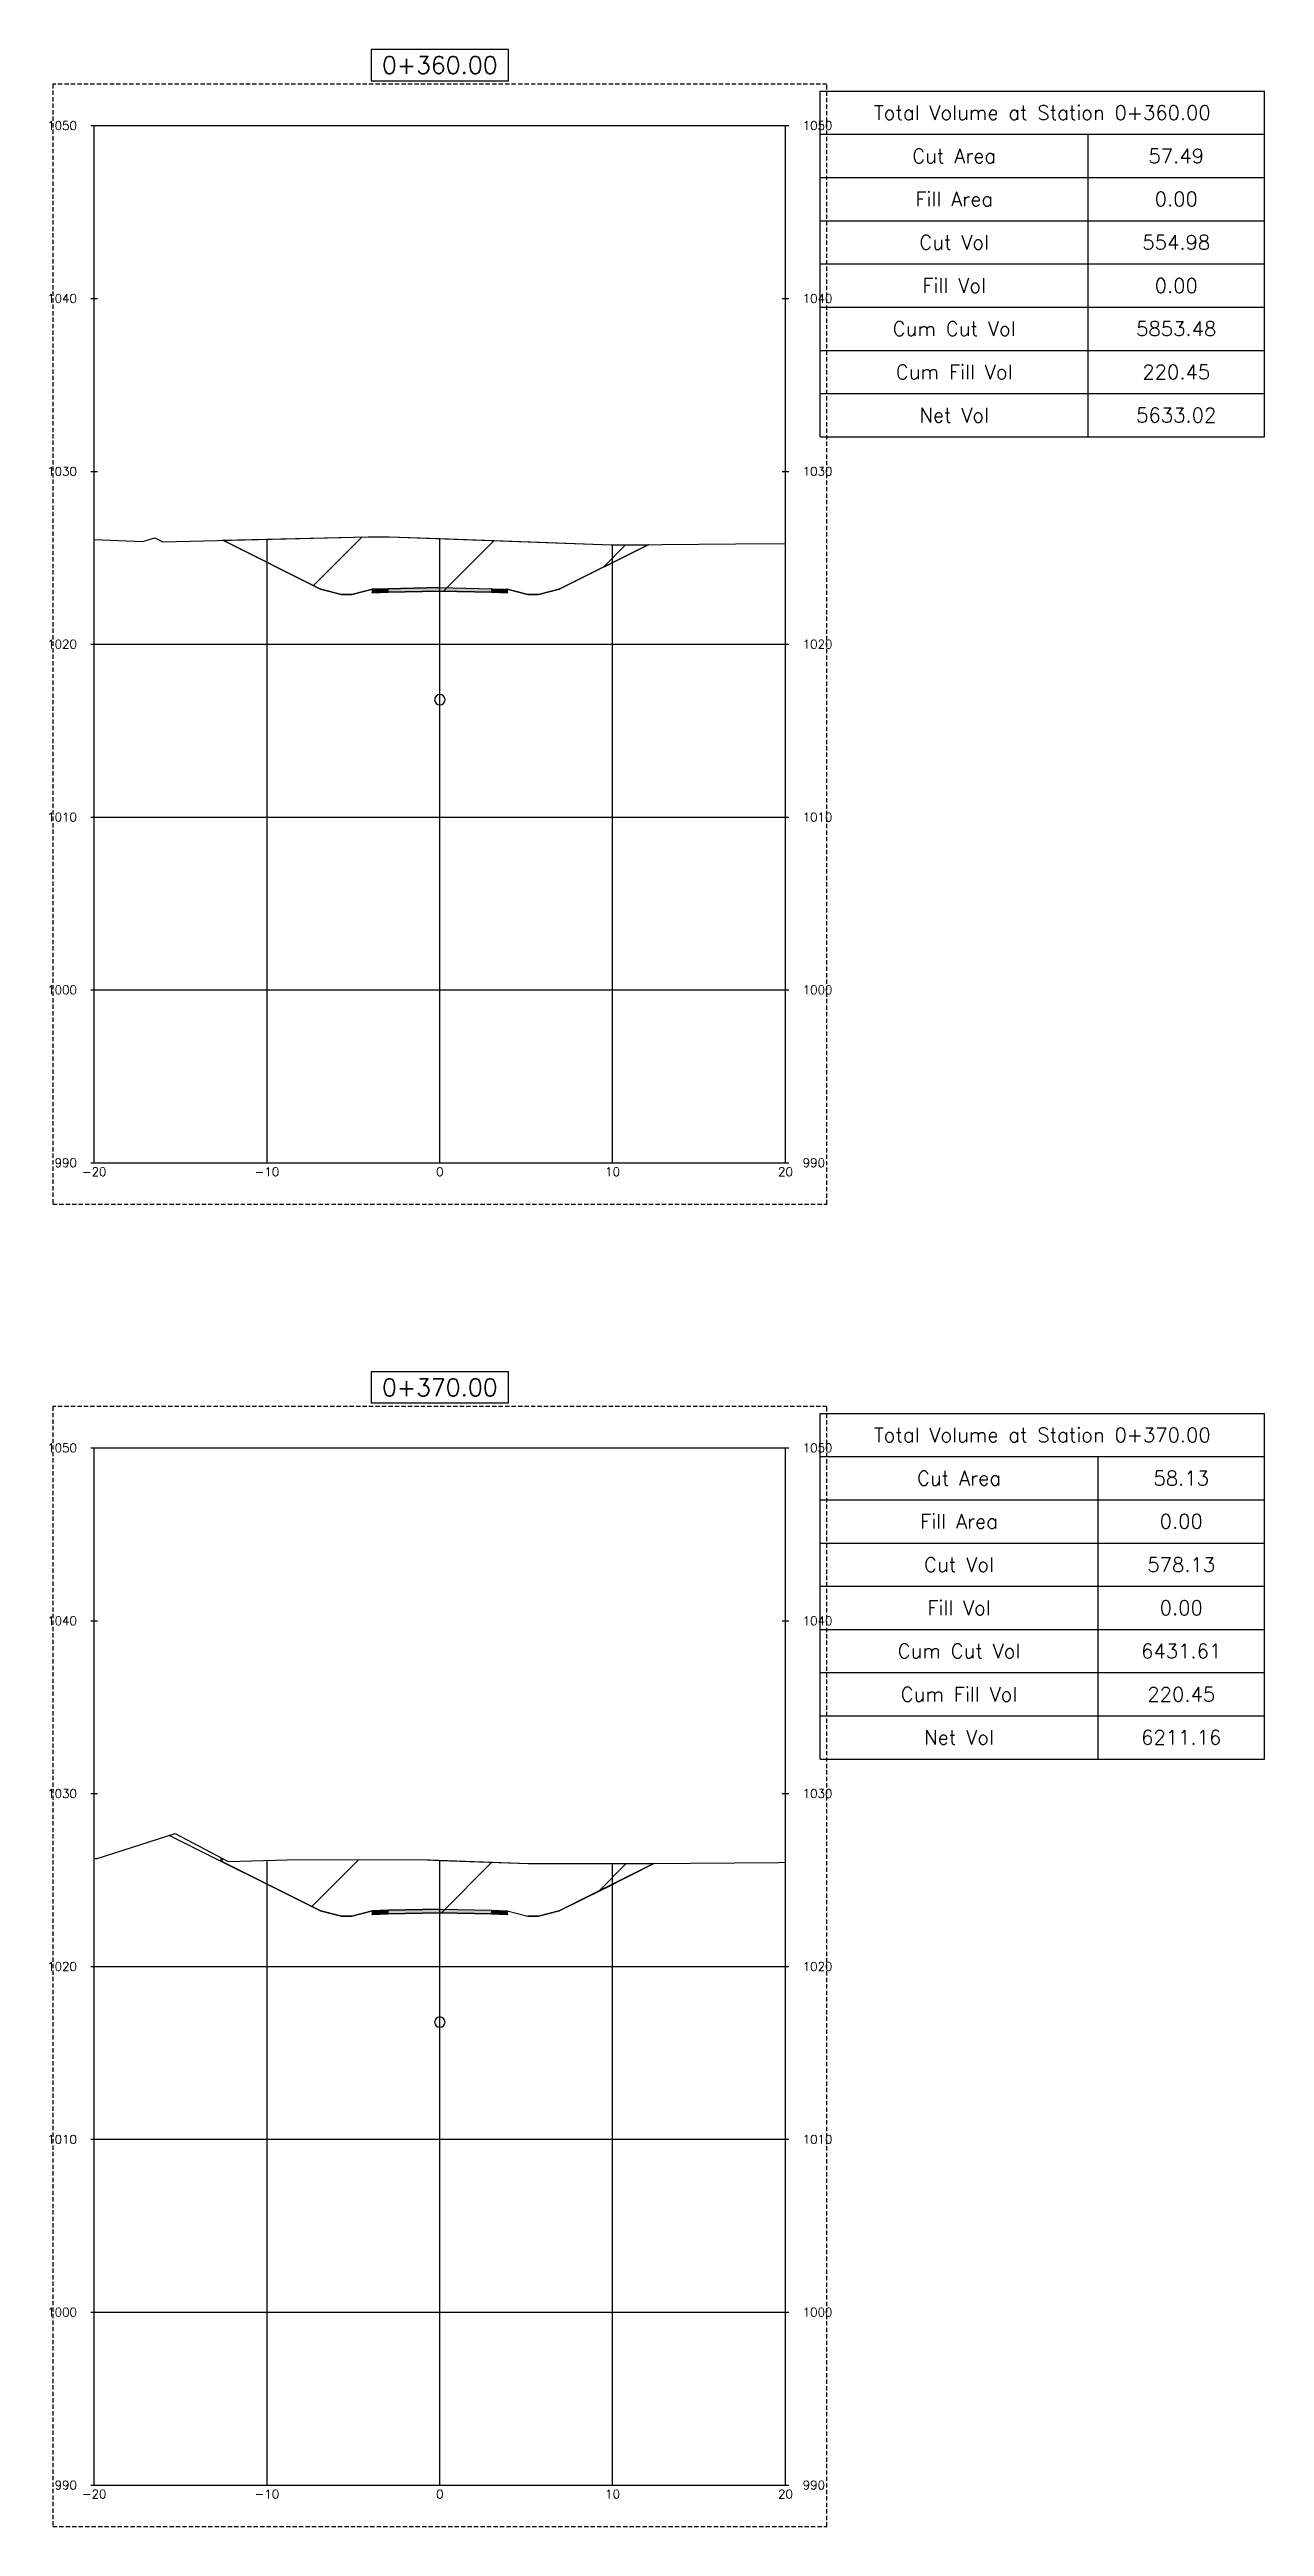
# Model space of a CAD drawing. Header units: metres. Extents: x 517023 to 519141, y 3924953 to 3927827.
# Drawn here: x 518567.4 to 518637.7, y 3925511.7 to 3925655 of the extents above; entities that cross this region are included whole.
import ezdxf

# ---------------------------------------------------------------- set-up
doc = ezdxf.new("R2010")
doc.units = ezdxf.units.M
doc.linetypes.add('DASHED2', pattern=[0.375, 0.25, -0.125])
for name, color, linetype in [('C-ANNO-TABL', 1, 'Continuous'), ('C-ANNO-TABL-TEXT', 150, 'Continuous'), ('C-ANNO-TABL-TITL', 150, 'Continuous'), ('C-ANNO-TABL-TTBL', 5, 'Continuous'), ('C-ROAD-CORR', 5, 'Continuous'), ('C-ROAD-CORR-PATT', 150, 'Continuous'), ('C-ROAD-LINK', 150, 'Continuous'), ('C-ROAD-MARK', 212, 'Continuous'), ('C-ROAD-PROF-TTLB', 5, 'Continuous'), ('C-ROAD-SECT', 7, 'Continuous'), ('C-ROAD-SECT-GRID', 7, 'Continuous'), ('C-ROAD-SECT-TEXT', 92, 'Continuous'), ('C-ROAD-SECT-TICK', 7, 'Continuous'), ('C-ROAD-SECT-TITL', 92, 'Continuous'), ('C-ROAD-SHAP', 32, 'Continuous'), ('C-ROAD-SHAP-PATT', 7, 'Continuous'), ('C-STRM-PIPE', 170, 'Continuous')]:
    doc.layers.add(name, color=color, linetype=linetype)
doc.layers.add('C-ROAD-SECT-BUFR', color=6, linetype='DASHED2', plot=False)
doc.styles.get("Standard").update_dxf_attribs({"font": 'simplex.shx'})

msp = doc.modelspace()

# ---------------------------------------------------------------- texts
at = {"layer": 'C-ANNO-TABL-TEXT', "color": 150, "linetype": 'Continuous', "lineweight": -3, "char_height": 0.833, "attachment_point": 5}
for s, insert in [('57.49', (518632.58, 3925648.89)), ('0.00', (518632.58, 3925646.39)), ('554.98', (518632.58, 3925643.89)), ('0.00', (518632.58, 3925641.39)), ('5853.48', (518632.58, 3925638.89)), ('220.45', (518632.58, 3925636.39)), ('5633.02', (518632.58, 3925633.89)), ('58.13', (518632.87, 3925572.39)), ('0.00', (518632.87, 3925569.89)), ('578.13', (518632.87, 3925567.39)), ('0.00', (518632.87, 3925564.89)), ('6431.61', (518632.87, 3925562.39)), ('220.45', (518632.87, 3925559.89)), ('6211.16', (518632.87, 3925557.39))]:
    msp.add_mtext(s, dxfattribs=dict(at, insert=insert))
at = {"layer": 'C-ANNO-TABL-TITL', "color": 150, "linetype": 'Continuous', "lineweight": -3, "attachment_point": 5}
for s, insert, char_height in [('Total Volume at Station 0+360.00', (518624.83, 3925651.39), 0.8333), ('Cut Area', (518619.73, 3925648.89), 0.833), ('Fill Area', (518619.73, 3925646.39), 0.833), ('Cut Vol', (518619.73, 3925643.89), 0.833), ('Fill Vol', (518619.73, 3925641.39), 0.833), ('Cum Cut Vol', (518619.73, 3925638.89), 0.8333), ('Cum Fill Vol', (518619.73, 3925636.39), 0.8333), ('Net Vol', (518619.73, 3925633.89), 0.833), ('Total Volume at Station 0+370.00', (518624.83, 3925574.89), 0.8333), ('Cut Area', (518620.01, 3925572.39), 0.833), ('Fill Area', (518620.01, 3925569.89), 0.833), ('Cut Vol', (518620.01, 3925567.39), 0.833), ('Fill Vol', (518620.01, 3925564.89), 0.833), ('Cum Cut Vol', (518620.01, 3925562.39), 0.8333), ('Cum Fill Vol', (518620.01, 3925559.89), 0.8333), ('Net Vol', (518620.01, 3925557.39), 0.833)]:
    msp.add_mtext(s, dxfattribs=dict(at, insert=insert, char_height=char_height))
at = {"layer": 'C-ROAD-SECT-TEXT', "color": 92, "linetype": 'Continuous', "lineweight": -3, "char_height": 0.5}
for s, insert, attachment_point in [('1050', (518568.97, 3925650.64), 6), ('1050', (518610.97, 3925650.64), 4), ('1040', (518568.97, 3925640.64), 6), ('1040', (518610.97, 3925640.64), 4), ('1030', (518568.97, 3925630.64), 6), ('1030', (518610.97, 3925630.64), 4), ('1020', (518568.97, 3925620.64), 6), ('1020', (518610.97, 3925620.64), 4), ('1010', (518568.97, 3925610.64), 6), ('1010', (518610.97, 3925610.64), 4), ('1000', (518568.97, 3925600.64), 6), ('1000', (518610.97, 3925600.64), 4), ('990', (518568.97, 3925590.64), 6), ('{\\C3;-20}', (518569.97, 3925590.37), 2), ('{\\C3;-10}', (518579.97, 3925590.37), 2), ('{\\C3;0}', (518589.97, 3925590.37), 2), ('{\\C3;10}', (518599.97, 3925590.37), 2), ('{\\C3;20}', (518609.97, 3925590.37), 2), ('990', (518610.97, 3925590.64), 4), ('1050', (518568.97, 3925574.14), 6), ('1050', (518610.97, 3925574.14), 4), ('1040', (518568.97, 3925564.14), 6), ('1040', (518610.97, 3925564.14), 4), ('1030', (518568.97, 3925554.14), 6), ('1030', (518610.97, 3925554.14), 4), ('1020', (518568.97, 3925544.14), 6), ('1020', (518610.97, 3925544.14), 4), ('1010', (518568.97, 3925534.14), 6), ('1010', (518610.97, 3925534.14), 4), ('1000', (518568.97, 3925524.14), 6), ('1000', (518610.97, 3925524.14), 4), ('990', (518568.97, 3925514.14), 6), ('990', (518610.97, 3925514.14), 4), ('{\\C3;-20}', (518569.97, 3925513.87), 2), ('{\\C3;-10}', (518579.97, 3925513.87), 2), ('{\\C3;0}', (518589.97, 3925513.87), 2), ('{\\C3;10}', (518599.97, 3925513.87), 2), ('{\\C3;20}', (518609.97, 3925513.87), 2)]:
    msp.add_mtext(s, dxfattribs=dict(at, insert=insert, attachment_point=attachment_point))
at = {"layer": 'C-ROAD-SECT-TITL', "color": 92, "linetype": 'Continuous', "lineweight": -3, "char_height": 1, "attachment_point": 8}
for s, insert in [('0+360.00', (518589.97, 3925653.64)), ('0+370.00', (518589.97, 3925577.14))]:
    msp.add_mtext(s, dxfattribs=dict(at, insert=insert))

# ---------------------------------------------------------------- hatches: boundary and pattern name
at = {"layer": 'C-ROAD-CORR-PATT', "linetype": 'Continuous', "lineweight": -3}
h = msp.add_hatch(dxfattribs=at)
h.set_pattern_fill('ANSI31', color=1, scale=1.75, style=0)
h.set_pattern_definition([(45, (518577.4114, 3925626.6465), (-3.9289, 3.9289), [])])
h.paths.add_polyline_path([(518577.41, 3925626.65), (518585.82, 3925626.86), (518587.05, 3925626.86), (518599.88, 3925626.38), (518600.7, 3925626.38), (518602.03, 3925626.39), (518596.87, 3925623.82), (518595.67, 3925623.52), (518595.07, 3925623.52), (518593.87, 3925623.82), (518593.87, 3925623.62), (518592.97, 3925623.65), (518589.97, 3925623.71), (518586.97, 3925623.65), (518586.07, 3925623.62), (518586.07, 3925623.82), (518584.87, 3925623.52), (518584.27, 3925623.52), (518583.07, 3925623.82)])
h = msp.add_hatch(dxfattribs=at)
h.set_pattern_fill('ANSI31', color=1, scale=1.75, style=0)
h.set_pattern_definition([(45, (518577.324, 3925550.2277), (-3.9289, 3.9289), [])])
h.paths.add_polyline_path([(518577.32, 3925550.23), (518577.32, 3925550.43), (518577.72, 3925550.22), (518581.13, 3925550.31), (518588.88, 3925550.32), (518595.08, 3925550.09), (518601.92, 3925550.09), (518602.36, 3925550.1), (518602.36, 3925550.1), (518596.87, 3925547.35), (518595.67, 3925547.05), (518595.07, 3925547.05), (518594.47, 3925547.2), (518593.87, 3925547.35), (518593.87, 3925547.25), (518593.87, 3925547.15), (518592.97, 3925547.19), (518589.97, 3925547.25), (518586.97, 3925547.19), (518586.52, 3925547.17), (518586.07, 3925547.15), (518586.07, 3925547.25), (518586.07, 3925547.35), (518584.87, 3925547.05), (518584.27, 3925547.05), (518583.07, 3925547.35)])
at = {"layer": 'C-ROAD-SHAP-PATT', "linetype": 'Continuous', "lineweight": -3}
for points in [[(518586.97, 3925623.85), (518586.07, 3925623.82), (518586.07, 3925623.62), (518586.97, 3925623.65)], [(518589.97, 3925623.91), (518586.97, 3925623.85), (518586.97, 3925623.65), (518589.97, 3925623.71)], [(518589.97, 3925623.91), (518592.97, 3925623.85), (518592.97, 3925623.65), (518589.97, 3925623.71)], [(518592.97, 3925623.85), (518593.87, 3925623.82), (518593.87, 3925623.62), (518592.97, 3925623.65)], [(518586.97, 3925547.39), (518586.07, 3925547.35), (518586.07, 3925547.15), (518586.97, 3925547.19)], [(518589.97, 3925547.45), (518586.97, 3925547.39), (518586.97, 3925547.19), (518589.97, 3925547.25)], [(518589.97, 3925547.45), (518592.97, 3925547.39), (518592.97, 3925547.19), (518589.97, 3925547.25)], [(518592.97, 3925547.39), (518593.87, 3925547.35), (518593.87, 3925547.15), (518592.97, 3925547.19)]]:
    msp.add_hatch(color=7, dxfattribs=at).paths.add_polyline_path(points)

# ---------------------------------------------------------------- linework, layer by layer
at = {"layer": 'C-ANNO-TABL', "color": 1, "linetype": 'Continuous', "lineweight": -3}
for p, q in [((518611.97, 3925650.14), (518637.69, 3925650.14)), ((518627.48, 3925632.64), (518627.48, 3925650.14)), ((518611.97, 3925647.64), (518637.69, 3925647.64)), ((518611.97, 3925645.14), (518637.69, 3925645.14)), ((518611.97, 3925642.64), (518637.69, 3925642.64)), ((518611.97, 3925640.14), (518637.69, 3925640.14)), ((518611.97, 3925637.64), (518637.69, 3925637.64)), ((518611.97, 3925635.14), (518637.69, 3925635.14)), ((518611.97, 3925573.64), (518637.69, 3925573.64)), ((518628.06, 3925556.14), (518628.06, 3925573.64)), ((518611.97, 3925571.14), (518637.69, 3925571.14)), ((518611.97, 3925568.64), (518637.69, 3925568.64)), ((518611.97, 3925566.14), (518637.69, 3925566.14)), ((518611.97, 3925563.64), (518637.69, 3925563.64)), ((518611.97, 3925561.14), (518637.69, 3925561.14)), ((518611.97, 3925558.64), (518637.69, 3925558.64))]:
    msp.add_line(p, q, dxfattribs=at)
at = {"layer": 'C-ANNO-TABL-TTBL', "color": 5, "linetype": 'Continuous', "lineweight": -3}
for p, q in [((518611.97, 3925652.64), (518637.69, 3925652.64)), ((518611.97, 3925632.64), (518611.97, 3925652.64)), ((518637.69, 3925632.64), (518637.69, 3925652.64)), ((518611.97, 3925632.64), (518637.69, 3925632.64)), ((518611.97, 3925576.14), (518637.69, 3925576.14)), ((518611.97, 3925556.14), (518611.97, 3925576.14)), ((518637.69, 3925556.14), (518637.69, 3925576.14)), ((518611.97, 3925556.14), (518637.69, 3925556.14))]:
    msp.add_line(p, q, dxfattribs=at)
at = {"layer": 'C-ROAD-CORR', "color": 1, "linetype": 'Continuous', "lineweight": -3}
for p, q in [((518577.41, 3925626.65), (518585.82, 3925626.86)), ((518583.07, 3925623.82), (518577.41, 3925626.65)), ((518585.82, 3925626.86), (518587.05, 3925626.86)), ((518587.05, 3925626.86), (518599.88, 3925626.38)), ((518602.03, 3925626.39), (518596.87, 3925623.82)), ((518599.88, 3925626.38), (518600.7, 3925626.38)), ((518600.7, 3925626.38), (518602.03, 3925626.39)), ((518584.27, 3925623.52), (518583.07, 3925623.82)), ((518584.87, 3925623.52), (518584.27, 3925623.52)), ((518586.07, 3925623.82), (518584.87, 3925623.52)), ((518586.07, 3925623.62), (518586.07, 3925623.82)), ((518586.97, 3925623.65), (518586.07, 3925623.62)), ((518589.97, 3925623.71), (518586.97, 3925623.65)), ((518592.97, 3925623.65), (518589.97, 3925623.71)), ((518593.87, 3925623.62), (518592.97, 3925623.65)), ((518595.07, 3925623.52), (518593.87, 3925623.82)), ((518593.87, 3925623.82), (518593.87, 3925623.62)), ((518595.67, 3925623.52), (518595.07, 3925623.52)), ((518596.87, 3925623.82), (518595.67, 3925623.52)), ((518577.32, 3925550.23), (518577.32, 3925550.43)), ((518577.32, 3925550.43), (518577.72, 3925550.22)), ((518583.07, 3925547.35), (518577.32, 3925550.23)), ((518577.72, 3925550.22), (518581.13, 3925550.31)), ((518581.13, 3925550.31), (518588.88, 3925550.32)), ((518588.88, 3925550.32), (518595.08, 3925550.09)), ((518595.08, 3925550.09), (518601.92, 3925550.09)), ((518602.36, 3925550.1), (518596.87, 3925547.35)), ((518601.92, 3925550.09), (518602.36, 3925550.1)), ((518602.36, 3925550.1), (518602.36, 3925550.1)), ((518584.27, 3925547.05), (518583.07, 3925547.35)), ((518586.07, 3925547.35), (518584.87, 3925547.05)), ((518586.07, 3925547.25), (518586.07, 3925547.35)), ((518593.87, 3925547.35), (518595.07, 3925547.05)), ((518593.87, 3925547.35), (518593.87, 3925547.25)), ((518596.87, 3925547.35), (518595.67, 3925547.05)), ((518584.87, 3925547.05), (518584.27, 3925547.05)), ((518586.07, 3925547.15), (518586.07, 3925547.25)), ((518586.07, 3925547.15), (518586.97, 3925547.19)), ((518589.97, 3925547.25), (518586.97, 3925547.19)), ((518592.97, 3925547.19), (518589.97, 3925547.25)), ((518593.87, 3925547.15), (518592.97, 3925547.19)), ((518593.87, 3925547.25), (518593.87, 3925547.15)), ((518595.67, 3925547.05), (518595.07, 3925547.05))]:
    msp.add_line(p, q, dxfattribs=at)
at = {"layer": 'C-ROAD-LINK', "color": 150, "linetype": 'Continuous', "lineweight": -3}
for p, q in [((518577.41, 3925626.65), (518583.07, 3925623.82)), ((518596.87, 3925623.82), (518602.03, 3925626.39)), ((518583.07, 3925623.82), (518584.27, 3925623.52)), ((518584.27, 3925623.52), (518584.87, 3925623.52)), ((518584.87, 3925623.52), (518586.07, 3925623.82)), ((518586.07, 3925623.82), (518586.97, 3925623.85)), ((518586.07, 3925623.82), (518586.07, 3925623.62)), ((518586.07, 3925623.62), (518586.97, 3925623.65)), ((518586.97, 3925623.85), (518589.97, 3925623.91)), ((518586.97, 3925623.85), (518586.97, 3925623.65)), ((518586.97, 3925623.65), (518586.97, 3925623.85)), ((518586.97, 3925623.65), (518589.97, 3925623.71)), ((518589.97, 3925623.91), (518592.97, 3925623.85)), ((518589.97, 3925623.71), (518589.97, 3925623.91)), ((518589.97, 3925623.71), (518592.97, 3925623.65)), ((518592.97, 3925623.85), (518592.97, 3925623.65)), ((518592.97, 3925623.85), (518593.87, 3925623.82)), ((518592.97, 3925623.65), (518592.97, 3925623.85)), ((518592.97, 3925623.65), (518593.87, 3925623.62)), ((518593.87, 3925623.82), (518593.87, 3925623.62)), ((518593.87, 3925623.82), (518595.07, 3925623.52)), ((518595.07, 3925623.52), (518595.67, 3925623.52)), ((518595.67, 3925623.52), (518596.87, 3925623.82)), ((518574.33, 3925551.72), (518583.07, 3925547.35)), ((518596.87, 3925547.35), (518602.36, 3925550.1)), ((518583.07, 3925547.35), (518584.27, 3925547.05)), ((518584.87, 3925547.05), (518586.07, 3925547.35)), ((518586.07, 3925547.35), (518586.97, 3925547.39)), ((518586.07, 3925547.35), (518586.07, 3925547.15)), ((518586.97, 3925547.39), (518589.97, 3925547.45)), ((518586.97, 3925547.39), (518586.97, 3925547.19)), ((518586.97, 3925547.19), (518586.97, 3925547.39)), ((518589.97, 3925547.45), (518592.97, 3925547.39)), ((518589.97, 3925547.25), (518589.97, 3925547.45)), ((518592.97, 3925547.39), (518592.97, 3925547.19)), ((518592.97, 3925547.39), (518593.87, 3925547.35)), ((518592.97, 3925547.19), (518592.97, 3925547.39)), ((518593.87, 3925547.35), (518593.87, 3925547.15)), ((518593.87, 3925547.35), (518595.07, 3925547.05)), ((518595.67, 3925547.05), (518596.87, 3925547.35)), ((518584.27, 3925547.05), (518584.87, 3925547.05)), ((518586.07, 3925547.15), (518586.97, 3925547.19)), ((518586.97, 3925547.19), (518589.97, 3925547.25)), ((518589.97, 3925547.25), (518592.97, 3925547.19)), ((518592.97, 3925547.19), (518593.87, 3925547.15)), ((518595.07, 3925547.05), (518595.67, 3925547.05))]:
    msp.add_line(p, q, dxfattribs=at)
at = {"layer": 'C-ROAD-MARK', "color": 212, "linetype": 'Continuous', "lineweight": -3}
for centre in [(518577.41, 3925626.65), (518602.03, 3925626.39), (518583.07, 3925623.82), (518584.27, 3925623.52), (518584.87, 3925623.52), (518586.07, 3925623.82), (518586.07, 3925623.62), (518586.97, 3925623.85), (518586.97, 3925623.65), (518589.97, 3925623.91), (518589.97, 3925623.71), (518592.97, 3925623.85), (518592.97, 3925623.65), (518593.87, 3925623.82), (518593.87, 3925623.62), (518595.07, 3925623.52), (518595.67, 3925623.52), (518596.87, 3925623.82), (518574.33, 3925551.72), (518602.36, 3925550.1), (518583.07, 3925547.35), (518586.07, 3925547.35), (518586.97, 3925547.39), (518589.97, 3925547.45), (518592.97, 3925547.39), (518593.87, 3925547.35), (518596.87, 3925547.35), (518584.27, 3925547.05), (518584.87, 3925547.05), (518586.07, 3925547.15), (518586.97, 3925547.19), (518589.97, 3925547.25), (518592.97, 3925547.19), (518593.87, 3925547.15), (518595.07, 3925547.05), (518595.67, 3925547.05)]:
    msp.add_circle(centre, 0.015, dxfattribs=at)
at = {"layer": 'C-ROAD-PROF-TTLB', "color": 5, "linetype": 'Continuous', "lineweight": -3}
for p, q in [((518569.97, 3925590.64), (518569.97, 3925650.64)), ((518569.97, 3925650.64), (518609.97, 3925650.64)), ((518609.97, 3925590.64), (518609.97, 3925650.64)), ((518569.97, 3925590.64), (518609.97, 3925590.64)), ((518569.97, 3925514.14), (518569.97, 3925574.14)), ((518569.97, 3925574.14), (518609.97, 3925574.14)), ((518609.97, 3925514.14), (518609.97, 3925574.14)), ((518569.97, 3925514.14), (518609.97, 3925514.14))]:
    msp.add_line(p, q, dxfattribs=at)
at = {"layer": 'C-ROAD-SECT', "color": 7, "linetype": 'Continuous', "lineweight": -3}
for points in [[(518569.97, 3925626.69), (518572.79, 3925626.58), (518573.47, 3925626.8), (518573.94, 3925626.56), (518585.82, 3925626.86), (518587.05, 3925626.86), (518589.97, 3925626.75), (518599.88, 3925626.38), (518600.7, 3925626.38), (518607.1, 3925626.44), (518609.97, 3925626.47)], [(518577.41, 3925626.65), (518583.07, 3925623.82), (518584.27, 3925623.52), (518584.87, 3925623.52), (518586.07, 3925623.82), (518586.07, 3925623.62), (518586.97, 3925623.65), (518589.97, 3925623.71), (518592.97, 3925623.65), (518593.87, 3925623.62), (518593.87, 3925623.82), (518595.07, 3925623.52), (518595.67, 3925623.52), (518596.87, 3925623.82), (518602.03, 3925626.39)], [(518569.97, 3925550.39), (518570.15, 3925550.39), (518574.65, 3925551.83), (518577.72, 3925550.22), (518581.13, 3925550.31), (518588.88, 3925550.32), (518589.97, 3925550.28), (518595.08, 3925550.09), (518601.92, 3925550.09), (518609.56, 3925550.16), (518609.97, 3925550.17)], [(518577.32, 3925550.23), (518580.24, 3925548.77), (518583.07, 3925547.35), (518583.67, 3925547.2), (518584.27, 3925547.05), (518584.57, 3925547.05), (518584.87, 3925547.05), (518585.47, 3925547.2), (518586.07, 3925547.35), (518586.07, 3925547.25), (518586.07, 3925547.15), (518586.52, 3925547.17), (518586.97, 3925547.19), (518588.47, 3925547.22), (518589.97, 3925547.25), (518591.47, 3925547.22), (518592.97, 3925547.19), (518593.42, 3925547.17), (518593.87, 3925547.15), (518593.87, 3925547.25), (518593.87, 3925547.35), (518594.47, 3925547.2), (518595.07, 3925547.05), (518595.37, 3925547.05), (518595.67, 3925547.05), (518596.27, 3925547.2), (518596.87, 3925547.35), (518599.45, 3925548.64), (518602.36, 3925550.1)]]:
    msp.add_lwpolyline(points, dxfattribs=at)
at = {"layer": 'C-ROAD-SECT-BUFR', "color": 6, "linetype": 'DASHED2', "lineweight": -3}
for p, q in [((518612.37, 3925653.04), (518567.57, 3925653.04)), ((518567.57, 3925653.04), (518567.57, 3925588.24)), ((518612.37, 3925588.24), (518612.37, 3925653.04)), ((518567.57, 3925588.24), (518612.37, 3925588.24)), ((518612.37, 3925576.54), (518567.57, 3925576.54)), ((518567.57, 3925576.54), (518567.57, 3925511.74)), ((518612.37, 3925511.74), (518612.37, 3925576.54)), ((518567.57, 3925511.74), (518612.37, 3925511.74))]:
    msp.add_line(p, q, dxfattribs=at)
at = {"layer": 'C-ROAD-SECT-GRID', "color": 7, "linetype": 'Continuous', "lineweight": -3}
for p, q in [((518569.97, 3925590.64), (518569.97, 3925626.69)), ((518579.97, 3925590.64), (518579.97, 3925626.71)), ((518589.97, 3925590.64), (518589.97, 3925626.75)), ((518599.97, 3925590.64), (518599.97, 3925626.38)), ((518609.97, 3925590.64), (518609.97, 3925626.47)), ((518569.97, 3925620.64), (518609.97, 3925620.64)), ((518569.97, 3925610.64), (518609.97, 3925610.64)), ((518569.97, 3925600.64), (518609.97, 3925600.64)), ((518569.97, 3925590.64), (518609.97, 3925590.64)), ((518569.97, 3925514.14), (518569.97, 3925550.39)), ((518579.97, 3925514.14), (518579.97, 3925550.28)), ((518589.97, 3925514.14), (518589.97, 3925550.28)), ((518599.97, 3925514.14), (518599.97, 3925550.09)), ((518609.97, 3925514.14), (518609.97, 3925550.17)), ((518569.97, 3925544.14), (518609.97, 3925544.14)), ((518569.97, 3925534.14), (518609.97, 3925534.14)), ((518569.97, 3925524.14), (518609.97, 3925524.14)), ((518569.97, 3925514.14), (518609.97, 3925514.14))]:
    msp.add_line(p, q, dxfattribs=at)
at = {"layer": 'C-ROAD-SECT-TICK', "color": 7, "linetype": 'Continuous', "lineweight": -3}
for p, q in [((518569.77, 3925650.64), (518570.17, 3925650.64)), ((518609.77, 3925650.64), (518610.17, 3925650.64)), ((518569.77, 3925640.64), (518570.17, 3925640.64)), ((518609.77, 3925640.64), (518610.17, 3925640.64)), ((518569.77, 3925630.64), (518570.17, 3925630.64)), ((518609.77, 3925630.64), (518610.17, 3925630.64)), ((518569.77, 3925620.64), (518570.17, 3925620.64)), ((518609.77, 3925620.64), (518610.17, 3925620.64)), ((518569.77, 3925610.64), (518570.17, 3925610.64)), ((518609.77, 3925610.64), (518610.17, 3925610.64)), ((518569.77, 3925600.64), (518570.17, 3925600.64)), ((518609.77, 3925600.64), (518610.17, 3925600.64)), ((518569.77, 3925590.64), (518570.17, 3925590.64)), ((518609.77, 3925590.64), (518610.17, 3925590.64)), ((518569.77, 3925574.14), (518570.17, 3925574.14)), ((518609.77, 3925574.14), (518610.17, 3925574.14)), ((518569.77, 3925564.14), (518570.17, 3925564.14)), ((518609.77, 3925564.14), (518610.17, 3925564.14)), ((518569.77, 3925554.14), (518570.17, 3925554.14)), ((518609.77, 3925554.14), (518610.17, 3925554.14)), ((518569.77, 3925544.14), (518570.17, 3925544.14)), ((518609.77, 3925544.14), (518610.17, 3925544.14)), ((518569.77, 3925534.14), (518570.17, 3925534.14)), ((518609.77, 3925534.14), (518610.17, 3925534.14)), ((518569.77, 3925524.14), (518570.17, 3925524.14)), ((518609.77, 3925524.14), (518610.17, 3925524.14)), ((518569.77, 3925514.14), (518570.17, 3925514.14)), ((518609.77, 3925514.14), (518610.17, 3925514.14))]:
    msp.add_line(p, q, dxfattribs=at)
at = {"layer": 'C-ROAD-SECT-TITL', "color": 92, "linetype": 'Continuous', "lineweight": -3}
for points in [[(518586, 3925653.24), (518593.94, 3925653.24), (518593.94, 3925655.04), (518586, 3925655.04)], [(518586, 3925576.74), (518593.94, 3925576.74), (518593.94, 3925578.54), (518586, 3925578.54)]]:
    msp.add_3dface(points, dxfattribs=at)
at = {"layer": 'C-ROAD-SHAP', "color": 32, "linetype": 'Continuous', "lineweight": -3}
for p, q in [((518586.97, 3925623.85), (518586.07, 3925623.82)), ((518586.07, 3925623.82), (518586.07, 3925623.62)), ((518586.07, 3925623.62), (518586.97, 3925623.65)), ((518589.97, 3925623.91), (518586.97, 3925623.85)), ((518586.97, 3925623.85), (518586.97, 3925623.65)), ((518586.97, 3925623.65), (518586.97, 3925623.85)), ((518586.97, 3925623.65), (518589.97, 3925623.71)), ((518589.97, 3925623.91), (518592.97, 3925623.85)), ((518589.97, 3925623.71), (518589.97, 3925623.91)), ((518592.97, 3925623.65), (518589.97, 3925623.71)), ((518592.97, 3925623.85), (518592.97, 3925623.65)), ((518592.97, 3925623.85), (518593.87, 3925623.82)), ((518592.97, 3925623.65), (518592.97, 3925623.85)), ((518593.87, 3925623.62), (518592.97, 3925623.65)), ((518593.87, 3925623.82), (518593.87, 3925623.62)), ((518586.97, 3925547.39), (518586.07, 3925547.35)), ((518586.07, 3925547.35), (518586.07, 3925547.15)), ((518589.97, 3925547.45), (518586.97, 3925547.39)), ((518586.97, 3925547.39), (518586.97, 3925547.19)), ((518586.97, 3925547.19), (518586.97, 3925547.39)), ((518589.97, 3925547.45), (518592.97, 3925547.39)), ((518589.97, 3925547.25), (518589.97, 3925547.45)), ((518592.97, 3925547.39), (518592.97, 3925547.19)), ((518592.97, 3925547.39), (518593.87, 3925547.35)), ((518592.97, 3925547.19), (518592.97, 3925547.39)), ((518593.87, 3925547.35), (518593.87, 3925547.15)), ((518586.07, 3925547.15), (518586.97, 3925547.19)), ((518586.97, 3925547.19), (518589.97, 3925547.25)), ((518592.97, 3925547.19), (518589.97, 3925547.25)), ((518593.87, 3925547.15), (518592.97, 3925547.19))]:
    msp.add_line(p, q, dxfattribs=at)
at = {"layer": 'C-STRM-PIPE', "color": 170, "linetype": 'Continuous', "lineweight": -3}
for centre, start, end in [((518589.97, 3925617.43), 0, 180), ((518589.97, 3925617.43), 180, 0), ((518589.97, 3925540.92), 0, 180), ((518589.97, 3925540.92), 180, 0)]:
    msp.add_arc(centre, 0.3, start, end, dxfattribs=at)

msp.set_redraw_order([(e.dxf.handle, doc.entitydb.next_handle()) for e in msp.query("TEXT MTEXT ATTDEF DIMENSION ARC_DIMENSION")])  # texts and dimensions are drawn at this point

doc.saveas('drawing.dxf')
